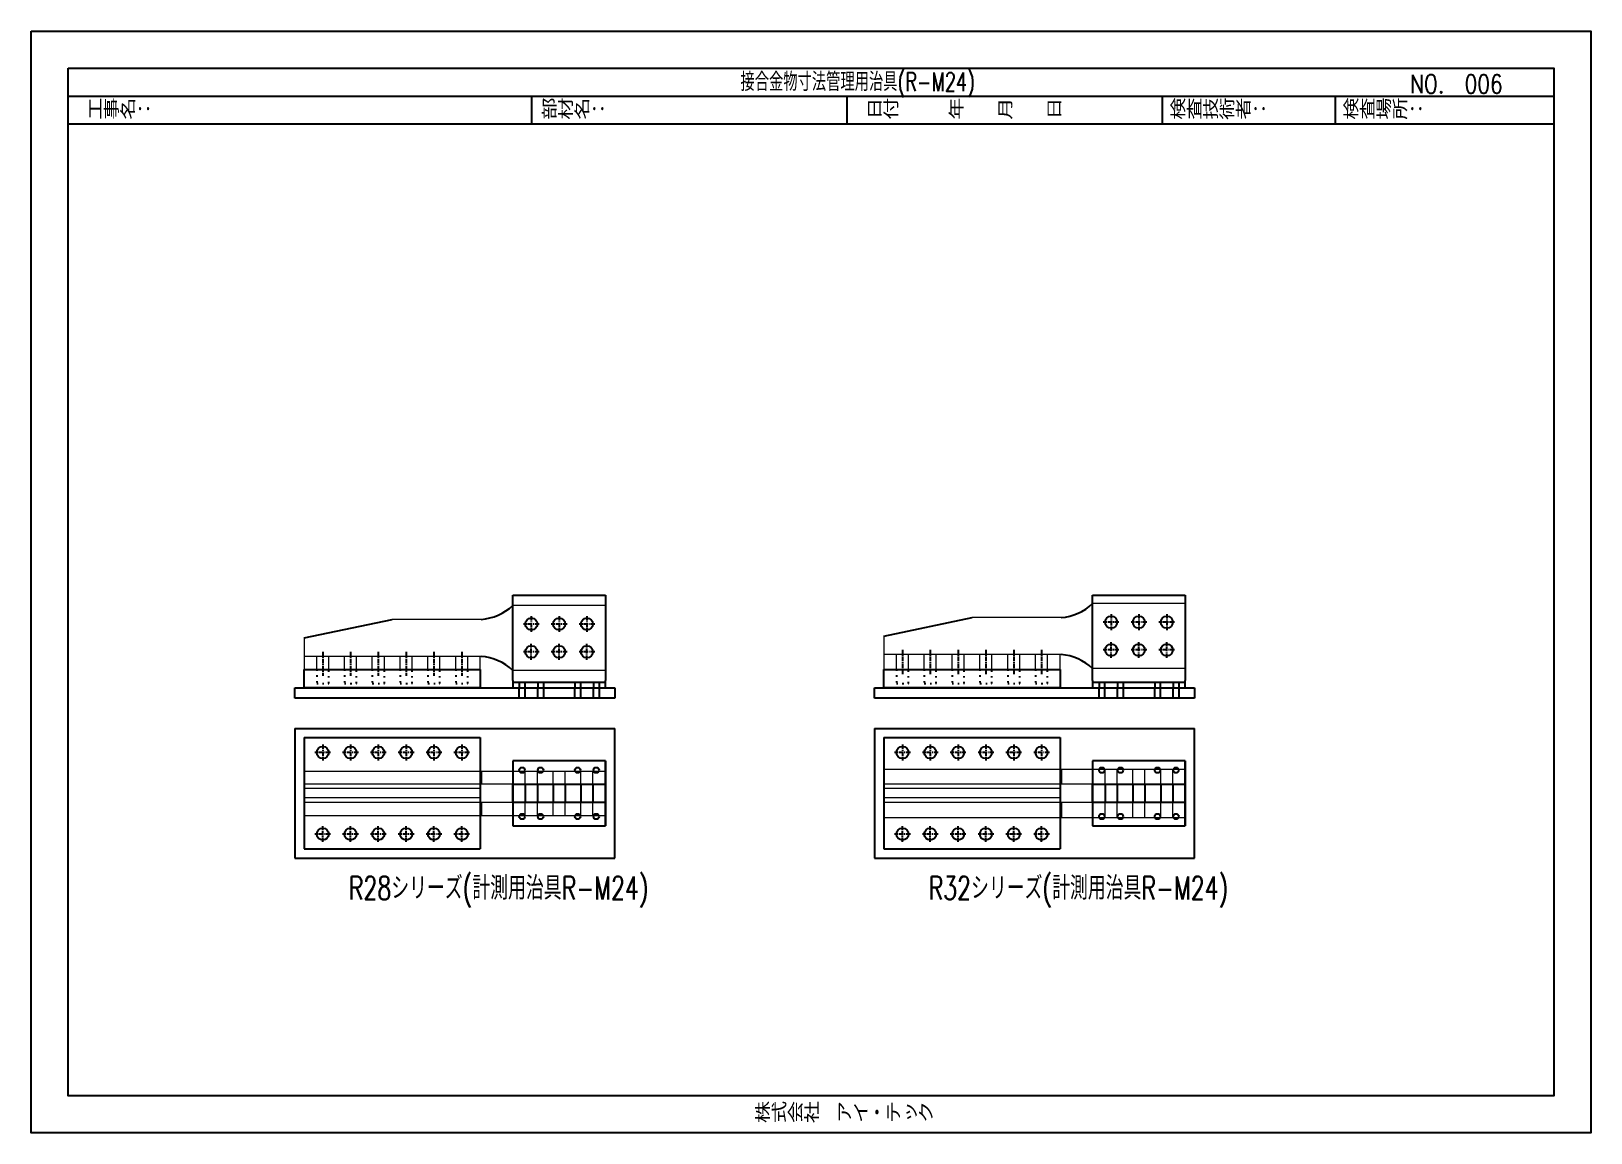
# Model space of a CAD drawing. Header units: millimetres. Extents: x -4568 to 36914, y -114 to 17788.
# Drawn here: x 33550 to 36914, y 1548 to 3924 of the extents above; entities that cross this region are included whole.
import ezdxf

# ---------------------------------------------------------------- set-up
doc = ezdxf.new("R2010")
doc.units = ezdxf.units.MM
doc.header["$LTSCALE"] = 5
doc.linetypes.add('CENTER1', pattern=[10, 6.25, -1.25, 1.25, -1.25])
doc.linetypes.add('DOT', pattern=[2.5, 0.625, -1.875])
doc.layers.get('0').update_dxf_attribs({"color": 255})
for name, color, linetype in [('01', 7, 'Continuous'), ('LAYER6', 7, 'Continuous'), ('溶接', 241, 'Continuous'), ('金物', 142, 'Continuous')]:
    doc.layers.add(name, color=color, linetype=linetype)
doc.styles.get("Standard").update_dxf_attribs({"font": 'simplex.shx', "width": 0.7, "height": 2.5, "bigfont": '@extfont2.shx'})
doc.styles.add('SUNPOU', font='simplex.shx', dxfattribs={"width": 0.7, "bigfont": 'extfont2.shx'})
doc.styles.add('SUNPOU2', font='simplex.shx', dxfattribs={"width": 0.7, "height": 50, "bigfont": 'extfont2.shx'})

msp = doc.modelspace()

# ---------------------------------------------------------------- texts
at = {"layer": '01', "linetype": 'Continuous', "style": 'SUNPOU2', "width": 0.7}
for s, p in [('R28シリーズ(計測用治具R-M24)', (34234.676, 2050.66)), ('R32シリーズ(計測用治具R-M24)', (35485.229, 2050.66))]:
    msp.add_text(s, height=50, dxfattribs=at).set_placement(p)
at = {"layer": 'LAYER6', "color": 0, "linetype": 'Continuous', "lineweight": -3, "style": 'SUNPOU', "width": 0.7}
msp.add_text('接合金物寸法管理用治具(R-M24)', height=40, dxfattribs=at).set_placement((35079.372, 3794.645))
at = {"layer": 'LAYER6', "color": 0, "linetype": 'Continuous', "lineweight": -3, "width": 0.8}
for s, p in [('NO.  006', (36523.332, 3789.927)), ('工事名：', (33669.552, 3734.645)), ('部材名：', (34649.377, 3734.645)), ('日付\u3000\u3000\u3000年\u3000\u3000月\u3000\u3000日', (35350.762, 3734.645)), ('検査技術者：', (36005.286, 3734.645)), ('検査場所：', (36378.587, 3734.645)), ('株式会社\u3000アイ・テック', (35109.636, 1570.473)), ('株式会社\u3000アイ・テック', (35109.636, 1570.473))]:
    msp.add_text(s, height=40, dxfattribs=at).set_placement(p)

# ---------------------------------------------------------------- linework, layer by layer
at = {"linetype": 'Continuous', "lineweight": -3}
for p, q in [((33629.543, 3783.718), (36833.543, 3783.718)), ((34629.543, 3723.718), (34629.543, 3783.718)), ((35309.543, 3723.718), (35309.543, 3783.718)), ((35989.543, 3723.718), (35989.543, 3783.718)), ((36362.844, 3723.718), (36362.844, 3783.718)), ((33629.543, 3723.718), (36833.543, 3723.718))]:
    msp.add_line(p, q, dxfattribs=at)
for points in [[(33549.543, 3923.718), (36913.543, 3923.718), (36913.543, 1547.718), (33549.543, 1547.718)], [(33629.543, 3843.718), (36833.543, 3843.718), (36833.543, 1627.718), (33629.543, 1627.718)]]:
    msp.add_lwpolyline(points, close=True, dxfattribs=at)
at = {"layer": '01', "linetype": 'DOT'}
for p, q in [((34165.297, 2547.112), (34165.297, 2517.112)), ((34191.297, 2517.112), (34191.297, 2547.112)), ((34225.297, 2547.112), (34225.297, 2517.112)), ((34251.297, 2517.112), (34251.297, 2547.112)), ((34285.297, 2547.112), (34285.297, 2517.112)), ((34311.297, 2517.112), (34311.297, 2547.112)), ((34345.297, 2547.112), (34345.297, 2517.112)), ((34371.297, 2517.112), (34371.297, 2547.112)), ((34405.297, 2547.112), (34405.297, 2517.112)), ((34431.297, 2517.112), (34431.297, 2547.112)), ((34465.297, 2547.112), (34465.297, 2517.112)), ((34491.297, 2517.112), (34491.297, 2547.112)), ((35415.85, 2547.112), (35415.85, 2517.112)), ((35441.85, 2517.112), (35441.85, 2547.112)), ((35475.85, 2547.112), (35475.85, 2517.112)), ((35501.85, 2517.112), (35501.85, 2547.112)), ((35535.85, 2547.112), (35535.85, 2517.112)), ((35561.85, 2517.112), (35561.85, 2547.112)), ((35595.85, 2547.112), (35595.85, 2517.112)), ((35621.85, 2517.112), (35621.85, 2547.112)), ((35655.85, 2547.112), (35655.85, 2517.112)), ((35681.85, 2517.112), (35681.85, 2547.112)), ((35715.85, 2547.112), (35715.85, 2517.112)), ((35741.85, 2517.112), (35741.85, 2547.112)), ((34165.297, 2517.112), (34191.297, 2517.112)), ((34225.297, 2517.112), (34251.297, 2517.112)), ((34285.297, 2517.112), (34311.297, 2517.112)), ((34345.297, 2517.112), (34371.297, 2517.112)), ((34405.297, 2517.112), (34431.297, 2517.112)), ((34465.297, 2517.112), (34491.297, 2517.112)), ((35415.85, 2517.112), (35441.85, 2517.112)), ((35475.85, 2517.112), (35501.85, 2517.112)), ((35535.85, 2517.112), (35561.85, 2517.112)), ((35595.85, 2517.112), (35621.85, 2517.112)), ((35655.85, 2517.112), (35681.85, 2517.112)), ((35715.85, 2517.112), (35741.85, 2517.112))]:
    msp.add_line(p, q, dxfattribs=at)
at = {"layer": '01', "linetype": 'Continuous'}
for p, q in [((34602.297, 2519.112), (34602.297, 2507.112)), ((34602.297, 2485.112), (34602.297, 2507.112)), ((34614.297, 2519.112), (34614.297, 2507.112)), ((34614.297, 2507.112), (34614.297, 2485.112)), ((34642.297, 2519.112), (34642.297, 2507.112)), ((34642.297, 2485.112), (34642.297, 2507.112)), ((34654.297, 2519.112), (34654.297, 2507.112)), ((34654.297, 2507.112), (34654.297, 2485.112)), ((34722.297, 2519.112), (34722.297, 2507.112)), ((34722.297, 2485.112), (34722.297, 2507.112)), ((34734.297, 2519.112), (34734.297, 2507.112)), ((34734.297, 2507.112), (34734.297, 2485.112)), ((34762.297, 2519.112), (34762.297, 2507.112)), ((34762.297, 2485.112), (34762.297, 2507.112)), ((34774.297, 2519.112), (34774.297, 2507.112)), ((34774.297, 2507.112), (34774.297, 2485.112)), ((35852.85, 2519.112), (35852.85, 2507.112)), ((35852.85, 2485.112), (35852.85, 2507.112)), ((35864.85, 2519.112), (35864.85, 2507.112)), ((35864.85, 2507.112), (35864.85, 2485.112)), ((35892.85, 2519.112), (35892.85, 2507.112)), ((35892.85, 2485.112), (35892.85, 2507.112)), ((35904.85, 2519.112), (35904.85, 2507.112)), ((35904.85, 2507.112), (35904.85, 2485.112)), ((35972.85, 2519.112), (35972.85, 2507.112)), ((35972.85, 2485.112), (35972.85, 2507.112)), ((35984.85, 2519.112), (35984.85, 2507.112)), ((35984.85, 2507.112), (35984.85, 2485.112)), ((36012.85, 2519.112), (36012.85, 2507.112)), ((36012.85, 2485.112), (36012.85, 2507.112)), ((36024.85, 2519.112), (36024.85, 2507.112)), ((36024.85, 2507.112), (36024.85, 2485.112)), ((34615.297, 2299.976), (34615.297, 2259.976)), ((34641.297, 2299.976), (34641.297, 2259.976)), ((34675.297, 2299.976), (34675.297, 2259.976)), ((34701.297, 2299.976), (34701.297, 2259.976)), ((34735.297, 2299.976), (34735.297, 2259.976)), ((34761.297, 2299.976), (34761.297, 2259.976)), ((35865.85, 2299.976), (35865.85, 2259.976)), ((35891.85, 2299.976), (35891.85, 2259.976)), ((35925.85, 2299.976), (35925.85, 2259.976)), ((35951.85, 2299.976), (35951.85, 2259.976)), ((35985.85, 2299.976), (35985.85, 2259.976)), ((36011.85, 2299.976), (36011.85, 2259.976))]:
    msp.add_line(p, q, dxfattribs=at)
at = {"layer": '溶接', "linetype": 'Continuous'}
for p, q in [((34588.297, 2523.112), (34588.297, 2707.112)), ((34588.297, 2707.112), (34788.297, 2707.112)), ((34788.297, 2707.112), (34788.297, 2523.112)), ((35838.85, 2523.112), (35838.85, 2707.112)), ((35838.85, 2707.112), (36038.85, 2707.112)), ((36038.85, 2707.112), (36038.85, 2523.112)), ((34138.297, 2507.112), (34138.297, 2547.112)), ((34138.297, 2547.112), (34518.297, 2547.112)), ((34518.297, 2547.112), (34518.297, 2507.112)), ((34588.297, 2523.112), (34588.297, 2507.112)), ((34788.297, 2507.112), (34788.297, 2523.112)), ((35388.85, 2507.112), (35388.85, 2547.112)), ((35388.85, 2547.112), (35768.85, 2547.112)), ((35768.85, 2547.112), (35768.85, 2507.112)), ((35838.85, 2523.112), (35838.85, 2507.112)), ((36038.85, 2507.112), (36038.85, 2523.112)), ((34118.297, 2507.112), (34808.297, 2507.112)), ((34118.297, 2485.112), (34118.297, 2507.112)), ((34518.297, 2507.112), (34138.297, 2507.112)), ((34788.297, 2519.112), (34588.297, 2519.112)), ((34588.297, 2507.112), (34788.297, 2507.112)), ((34808.297, 2507.112), (34808.297, 2485.112)), ((35368.85, 2507.112), (36058.85, 2507.112)), ((35368.85, 2485.112), (35368.85, 2507.112)), ((35768.85, 2507.112), (35388.85, 2507.112)), ((36038.85, 2519.112), (35838.85, 2519.112)), ((35838.85, 2507.112), (36038.85, 2507.112)), ((36058.85, 2507.112), (36058.85, 2485.112)), ((34808.297, 2485.112), (34118.297, 2485.112)), ((36058.85, 2485.112), (35368.85, 2485.112)), ((34118.297, 2419.976), (34118.297, 2139.976)), ((34118.297, 2419.976), (34808.297, 2419.976)), ((34138.297, 2399.976), (34138.297, 2159.976)), ((34138.297, 2399.976), (34518.297, 2399.976)), ((34518.297, 2399.976), (34518.297, 2159.976)), ((34808.297, 2139.976), (34808.297, 2419.976)), ((35368.85, 2419.976), (35368.85, 2139.976)), ((35368.85, 2419.976), (36058.85, 2419.976)), ((35388.85, 2399.976), (35388.85, 2159.976)), ((35388.85, 2399.976), (35768.85, 2399.976)), ((35768.85, 2399.976), (35768.85, 2159.976)), ((36058.85, 2139.976), (36058.85, 2419.976)), ((34588.297, 2349.976), (34588.297, 2209.976)), ((34788.297, 2349.976), (34588.297, 2349.976)), ((34588.297, 2349.976), (34588.297, 2209.976)), ((34788.297, 2209.976), (34788.297, 2349.976)), ((34788.297, 2349.976), (34788.297, 2209.976)), ((35838.85, 2349.976), (35838.85, 2209.976)), ((36038.85, 2349.976), (35838.85, 2349.976)), ((35838.85, 2349.976), (35838.85, 2209.976)), ((36038.85, 2209.976), (36038.85, 2349.976)), ((36038.85, 2349.976), (36038.85, 2209.976)), ((34588.297, 2209.976), (34788.297, 2209.976)), ((35838.85, 2209.976), (36038.85, 2209.976)), ((34138.297, 2159.976), (34518.297, 2159.976)), ((35388.85, 2159.976), (35768.85, 2159.976)), ((34118.297, 2139.976), (34808.297, 2139.976)), ((35368.85, 2139.976), (36058.85, 2139.976))]:
    msp.add_line(p, q, dxfattribs=at)
for points in [[(34588.297, 2259.976), (34588.297, 2299.976), (34788.297, 2299.976), (34788.297, 2259.976)], [(35838.85, 2259.976), (35838.85, 2299.976), (36038.85, 2299.976), (36038.85, 2259.976)]]:
    msp.add_lwpolyline(points, close=True, dxfattribs=at)
for centre, radius in [((34628.297, 2645.112), 13), ((34688.297, 2645.112), 13), ((34748.297, 2645.112), 13), ((35878.85, 2649.112), 13), ((35938.85, 2649.112), 13), ((35998.85, 2649.112), 13), ((34628.297, 2585.112), 13), ((34688.297, 2585.112), 13), ((34748.297, 2585.112), 13), ((35878.85, 2589.112), 13), ((35938.85, 2589.112), 13), ((35998.85, 2589.112), 13), ((34178.297, 2367.976), 13), ((34238.297, 2367.976), 13), ((34298.297, 2367.976), 13), ((34358.297, 2367.976), 13), ((34418.297, 2367.976), 13), ((34478.297, 2367.976), 13), ((35428.85, 2367.976), 13), ((35488.85, 2367.976), 13), ((35548.85, 2367.976), 13), ((35608.85, 2367.976), 13), ((35668.85, 2367.976), 13), ((35728.85, 2367.976), 13), ((34608.297, 2329.976), 6), ((34608.297, 2329.976), 6), ((34648.297, 2329.976), 6), ((34648.297, 2329.976), 6), ((34728.297, 2329.976), 6), ((34728.297, 2329.976), 6), ((34768.297, 2329.976), 6), ((34768.297, 2329.976), 6), ((35858.85, 2329.976), 6), ((35858.85, 2329.976), 6), ((35898.85, 2329.976), 6), ((35898.85, 2329.976), 6), ((35978.85, 2329.976), 6), ((35978.85, 2329.976), 6), ((36018.85, 2329.976), 6), ((36018.85, 2329.976), 6), ((34608.297, 2229.976), 6), ((34608.297, 2229.976), 6), ((34648.297, 2229.976), 6), ((34648.297, 2229.976), 6), ((34728.297, 2229.976), 6), ((34728.297, 2229.976), 6), ((34768.297, 2229.976), 6), ((34768.297, 2229.976), 6), ((35858.85, 2229.976), 6), ((35858.85, 2229.976), 6), ((35898.85, 2229.976), 6), ((35898.85, 2229.976), 6), ((35978.85, 2229.976), 6), ((35978.85, 2229.976), 6), ((36018.85, 2229.976), 6), ((36018.85, 2229.976), 6), ((34178.297, 2191.976), 13), ((34238.297, 2191.976), 13), ((34298.297, 2191.976), 13), ((34358.297, 2191.976), 13), ((34418.297, 2191.976), 13), ((34478.297, 2191.976), 13), ((35428.85, 2191.976), 13), ((35488.85, 2191.976), 13), ((35548.85, 2191.976), 13), ((35608.85, 2191.976), 13), ((35668.85, 2191.976), 13), ((35728.85, 2191.976), 13)]:
    msp.add_circle(centre, radius, dxfattribs=at)
at = {"layer": '金物', "lineweight": 18}
for p, q in [((34788.297, 2685.112), (34588.297, 2685.112)), ((34788.297, 2545.112), (34788.297, 2685.112)), ((35770.85, 2659.112), (35578.85, 2659.112)), ((36038.85, 2689.112), (35838.85, 2689.112)), ((36038.85, 2549.112), (36038.85, 2689.112)), ((34520.297, 2655.112), (34328.297, 2655.112)), ((34138.297, 2615.112), (34138.297, 2575.112)), ((35388.85, 2619.112), (35388.85, 2579.112)), ((34138.297, 2575.112), (34138.297, 2547.112)), ((34520.297, 2575.112), (34138.297, 2575.112)), ((34165.297, 2547.112), (34165.297, 2575.112)), ((34191.297, 2547.112), (34191.297, 2575.112)), ((34225.297, 2547.112), (34225.297, 2575.112)), ((34251.297, 2547.112), (34251.297, 2575.112)), ((34285.297, 2547.112), (34285.297, 2575.112)), ((34311.297, 2547.112), (34311.297, 2575.112)), ((34345.297, 2547.112), (34345.297, 2575.112)), ((34371.297, 2547.112), (34371.297, 2575.112)), ((34405.297, 2547.112), (34405.297, 2575.112)), ((34431.297, 2547.112), (34431.297, 2575.112)), ((34465.297, 2547.112), (34465.297, 2575.112)), ((34491.297, 2547.112), (34491.297, 2575.112)), ((34518.297, 2547.112), (34518.297, 2575.112)), ((35388.85, 2579.112), (35388.85, 2547.112)), ((35770.85, 2579.112), (35388.85, 2579.112)), ((35415.85, 2547.112), (35415.85, 2579.112)), ((35441.85, 2547.112), (35441.85, 2579.112)), ((35475.85, 2547.112), (35475.85, 2579.112)), ((35501.85, 2547.112), (35501.85, 2579.112)), ((35535.85, 2547.112), (35535.85, 2579.112)), ((35561.85, 2547.112), (35561.85, 2579.112)), ((35595.85, 2547.112), (35595.85, 2579.112)), ((35621.85, 2547.112), (35621.85, 2579.112)), ((35655.85, 2547.112), (35655.85, 2579.112)), ((35681.85, 2547.112), (35681.85, 2579.112)), ((35715.85, 2547.112), (35715.85, 2579.112)), ((35741.85, 2547.112), (35741.85, 2579.112)), ((35768.85, 2547.112), (35768.85, 2579.112)), ((34138.297, 2547.112), (34518.297, 2547.112)), ((34788.297, 2545.112), (34588.297, 2545.112)), ((35388.85, 2547.112), (35768.85, 2547.112)), ((36038.85, 2549.112), (35838.85, 2549.112)), ((34138.297, 2289.976), (34138.297, 2399.976)), ((34138.297, 2399.976), (34518.297, 2399.976)), ((34518.297, 2399.976), (34518.297, 2327.976)), ((34518.297, 2399.976), (34518.297, 2318.976)), ((35388.85, 2289.976), (35388.85, 2399.976)), ((35388.85, 2399.976), (35768.85, 2399.976)), ((35768.85, 2399.976), (35768.85, 2318.976)), ((35768.85, 2399.976), (35768.85, 2331.976)), ((34138.297, 2289.976), (34138.297, 2382.976)), ((35388.85, 2289.976), (35388.85, 2382.976)), ((34138.297, 2327.976), (34788.297, 2327.976)), ((34588.297, 2299.976), (34588.297, 2327.976)), ((34615.297, 2299.976), (34615.297, 2327.976)), ((34641.297, 2299.976), (34641.297, 2327.976)), ((34675.297, 2299.976), (34675.297, 2327.976)), ((34701.297, 2299.976), (34701.297, 2327.976)), ((34735.297, 2299.976), (34735.297, 2327.976)), ((34761.297, 2299.976), (34761.297, 2327.976)), ((34788.297, 2299.976), (34788.297, 2327.976)), ((35388.85, 2331.976), (36038.85, 2331.976)), ((35838.85, 2299.976), (35838.85, 2331.976)), ((35865.85, 2299.976), (35865.85, 2331.976)), ((35891.85, 2299.976), (35891.85, 2331.976)), ((35925.85, 2299.976), (35925.85, 2331.976)), ((35951.85, 2299.976), (35951.85, 2331.976)), ((35985.85, 2299.976), (35985.85, 2331.976)), ((36011.85, 2299.976), (36011.85, 2331.976)), ((36038.85, 2299.976), (36038.85, 2331.976)), ((34788.297, 2299.976), (34138.297, 2299.976)), ((34518.297, 2289.976), (34138.297, 2289.976)), ((34518.297, 2299.976), (34518.297, 2289.976)), ((34518.297, 2299.976), (34518.297, 2289.976)), ((36038.85, 2299.976), (35388.85, 2299.976)), ((35768.85, 2289.976), (35388.85, 2289.976)), ((35768.85, 2299.976), (35768.85, 2289.976)), ((35768.85, 2299.976), (35768.85, 2289.976)), ((34138.297, 2269.976), (34138.297, 2159.976)), ((34518.297, 2269.976), (34138.297, 2269.976)), ((34138.297, 2269.976), (34138.297, 2176.976)), ((34788.297, 2259.976), (34138.297, 2259.976)), ((34518.297, 2259.976), (34518.297, 2269.976)), ((34588.297, 2259.976), (34588.297, 2231.976)), ((34615.297, 2231.976), (34615.297, 2259.976)), ((34641.297, 2231.976), (34641.297, 2259.976)), ((34675.297, 2231.976), (34675.297, 2259.976)), ((34701.297, 2231.976), (34701.297, 2259.976)), ((34735.297, 2231.976), (34735.297, 2259.976)), ((34761.297, 2231.976), (34761.297, 2259.976)), ((34788.297, 2259.976), (34788.297, 2231.976)), ((35388.85, 2269.976), (35388.85, 2176.976)), ((35388.85, 2269.976), (35388.85, 2159.976)), ((35768.85, 2269.976), (35388.85, 2269.976)), ((36038.85, 2259.976), (35388.85, 2259.976)), ((35768.85, 2259.976), (35768.85, 2269.976)), ((35838.85, 2259.976), (35838.85, 2227.976)), ((35865.85, 2227.976), (35865.85, 2259.976)), ((35891.85, 2227.976), (35891.85, 2259.976)), ((35925.85, 2227.976), (35925.85, 2259.976)), ((35951.85, 2227.976), (35951.85, 2259.976)), ((35985.85, 2227.976), (35985.85, 2259.976)), ((36011.85, 2227.976), (36011.85, 2259.976)), ((36038.85, 2259.976), (36038.85, 2227.976)), ((34138.297, 2231.976), (34788.297, 2231.976)), ((34518.297, 2159.976), (34518.297, 2231.976)), ((35388.85, 2227.976), (36038.85, 2227.976)), ((35768.85, 2159.976), (35768.85, 2227.976)), ((34138.297, 2159.976), (34518.297, 2159.976)), ((35388.85, 2159.976), (35768.85, 2159.976))]:
    msp.add_line(p, q, dxfattribs=at)
at = {"layer": '金物', "linetype": 'CENTER1', "ltscale": 0.3}
for p, q in [((34628.297, 2662.112), (34628.297, 2628.112)), ((34688.297, 2662.112), (34688.297, 2628.112)), ((34748.297, 2662.112), (34748.297, 2628.112)), ((35878.85, 2666.112), (35878.85, 2632.112)), ((35938.85, 2666.112), (35938.85, 2632.112)), ((35998.85, 2666.112), (35998.85, 2632.112)), ((34645.297, 2645.112), (34611.297, 2645.112)), ((34705.297, 2645.112), (34671.297, 2645.112)), ((34765.297, 2645.112), (34731.297, 2645.112)), ((35895.85, 2649.112), (35861.85, 2649.112)), ((35955.85, 2649.112), (35921.85, 2649.112)), ((36015.85, 2649.112), (35981.85, 2649.112)), ((34628.297, 2568.112), (34628.297, 2602.112)), ((34688.297, 2568.112), (34688.297, 2602.112)), ((34748.297, 2568.112), (34748.297, 2602.112)), ((35878.85, 2572.112), (35878.85, 2606.112)), ((35938.85, 2572.112), (35938.85, 2606.112)), ((35998.85, 2572.112), (35998.85, 2606.112)), ((34178.297, 2585.112), (34178.297, 2533.112)), ((34238.297, 2585.112), (34238.297, 2533.112)), ((34298.297, 2585.112), (34298.297, 2533.112)), ((34358.297, 2585.112), (34358.297, 2533.112)), ((34418.297, 2585.112), (34418.297, 2533.112)), ((34478.297, 2585.112), (34478.297, 2533.112)), ((34645.297, 2585.112), (34611.297, 2585.112)), ((34705.297, 2585.112), (34671.297, 2585.112)), ((34765.297, 2585.112), (34731.297, 2585.112)), ((35428.85, 2589.112), (35428.85, 2537.112)), ((35488.85, 2589.112), (35488.85, 2537.112)), ((35548.85, 2589.112), (35548.85, 2537.112)), ((35608.85, 2589.112), (35608.85, 2537.112)), ((35668.85, 2589.112), (35668.85, 2537.112)), ((35728.85, 2589.112), (35728.85, 2537.112)), ((35895.85, 2589.112), (35861.85, 2589.112)), ((35955.85, 2589.112), (35921.85, 2589.112)), ((36015.85, 2589.112), (35981.85, 2589.112)), ((34195.297, 2367.976), (34161.297, 2367.976)), ((34178.297, 2384.976), (34178.297, 2350.976)), ((34255.297, 2367.976), (34221.297, 2367.976)), ((34238.297, 2384.976), (34238.297, 2350.976)), ((34315.297, 2367.976), (34281.297, 2367.976)), ((34298.297, 2384.976), (34298.297, 2350.976)), ((34375.297, 2367.976), (34341.297, 2367.976)), ((34358.297, 2384.976), (34358.297, 2350.976)), ((34435.297, 2367.976), (34401.297, 2367.976)), ((34418.297, 2384.976), (34418.297, 2350.976)), ((34495.297, 2367.976), (34461.297, 2367.976)), ((34478.297, 2384.976), (34478.297, 2350.976)), ((35445.85, 2367.976), (35411.85, 2367.976)), ((35428.85, 2384.976), (35428.85, 2350.976)), ((35505.85, 2367.976), (35471.85, 2367.976)), ((35488.85, 2384.976), (35488.85, 2350.976)), ((35565.85, 2367.976), (35531.85, 2367.976)), ((35548.85, 2384.976), (35548.85, 2350.976)), ((35625.85, 2367.976), (35591.85, 2367.976)), ((35608.85, 2384.976), (35608.85, 2350.976)), ((35685.85, 2367.976), (35651.85, 2367.976)), ((35668.85, 2384.976), (35668.85, 2350.976)), ((35745.85, 2367.976), (35711.85, 2367.976)), ((35728.85, 2384.976), (35728.85, 2350.976)), ((34195.297, 2191.976), (34161.297, 2191.976)), ((34178.297, 2174.976), (34178.297, 2208.976)), ((34255.297, 2191.976), (34221.297, 2191.976)), ((34238.297, 2174.976), (34238.297, 2208.976)), ((34315.297, 2191.976), (34281.297, 2191.976)), ((34298.297, 2174.976), (34298.297, 2208.976)), ((34375.297, 2191.976), (34341.297, 2191.976)), ((34358.297, 2174.976), (34358.297, 2208.976)), ((34435.297, 2191.976), (34401.297, 2191.976)), ((34418.297, 2174.976), (34418.297, 2208.976)), ((34495.297, 2191.976), (34461.297, 2191.976)), ((34478.297, 2174.976), (34478.297, 2208.976)), ((35445.85, 2191.976), (35411.85, 2191.976)), ((35428.85, 2174.976), (35428.85, 2208.976)), ((35505.85, 2191.976), (35471.85, 2191.976)), ((35488.85, 2174.976), (35488.85, 2208.976)), ((35565.85, 2191.976), (35531.85, 2191.976)), ((35548.85, 2174.976), (35548.85, 2208.976)), ((35625.85, 2191.976), (35591.85, 2191.976)), ((35608.85, 2174.976), (35608.85, 2208.976)), ((35685.85, 2191.976), (35651.85, 2191.976)), ((35668.85, 2174.976), (35668.85, 2208.976)), ((35745.85, 2191.976), (35711.85, 2191.976)), ((35728.85, 2174.976), (35728.85, 2208.976))]:
    msp.add_line(p, q, dxfattribs=at)
at = {"layer": '金物'}
for p, q in [((35388.85, 2619.112), (35578.85, 2659.112)), ((34138.297, 2615.112), (34328.297, 2655.112))]:
    msp.add_line(p, q, dxfattribs=at)
at = {"layer": '金物', "ltscale": 2}
for p, q in [((34520.297, 2327.976), (34520.297, 2299.976)), ((35770.85, 2331.976), (35770.85, 2299.976)), ((34520.297, 2259.976), (34520.297, 2231.976)), ((35770.85, 2259.976), (35770.85, 2227.976))]:
    msp.add_line(p, q, dxfattribs=at)
at = {"layer": '金物', "ltscale": 2.5}
for centre in [(34628.297, 2645.112), (34688.297, 2645.112), (34748.297, 2645.112), (35878.85, 2649.112), (35938.85, 2649.112), (35998.85, 2649.112), (34628.297, 2585.112), (34688.297, 2585.112), (34748.297, 2585.112), (35878.85, 2589.112), (35938.85, 2589.112), (35998.85, 2589.112), (34178.297, 2367.976), (34238.297, 2367.976), (34298.297, 2367.976), (34358.297, 2367.976), (34418.297, 2367.976), (34478.297, 2367.976), (35428.85, 2367.976), (35488.85, 2367.976), (35548.85, 2367.976), (35608.85, 2367.976), (35668.85, 2367.976), (35728.85, 2367.976), (34178.297, 2191.976), (34238.297, 2191.976), (34298.297, 2191.976), (34358.297, 2191.976), (34418.297, 2191.976), (34478.297, 2191.976), (35428.85, 2191.976), (35488.85, 2191.976), (35548.85, 2191.976), (35608.85, 2191.976), (35668.85, 2191.976), (35728.85, 2191.976)]:
    msp.add_circle(centre, 13, dxfattribs=at)
at = {"layer": '金物', "ltscale": 2}
for centre, start, end in [((34512.507, 2764.835), 274.060941, 313.550946), ((35763.06, 2768.835), 274.060941, 313.550946), ((34512.507, 2465.388), 46.449054, 85.939059), ((35763.06, 2469.388), 46.449054, 85.939059)]:
    msp.add_arc(centre, 110, start, end, dxfattribs=at)

msp.set_redraw_order([(e.dxf.handle, doc.entitydb.next_handle()) for e in msp.query("TEXT MTEXT ATTDEF DIMENSION ARC_DIMENSION")])  # texts and dimensions are drawn at this point

doc.saveas('drawing.dxf')
